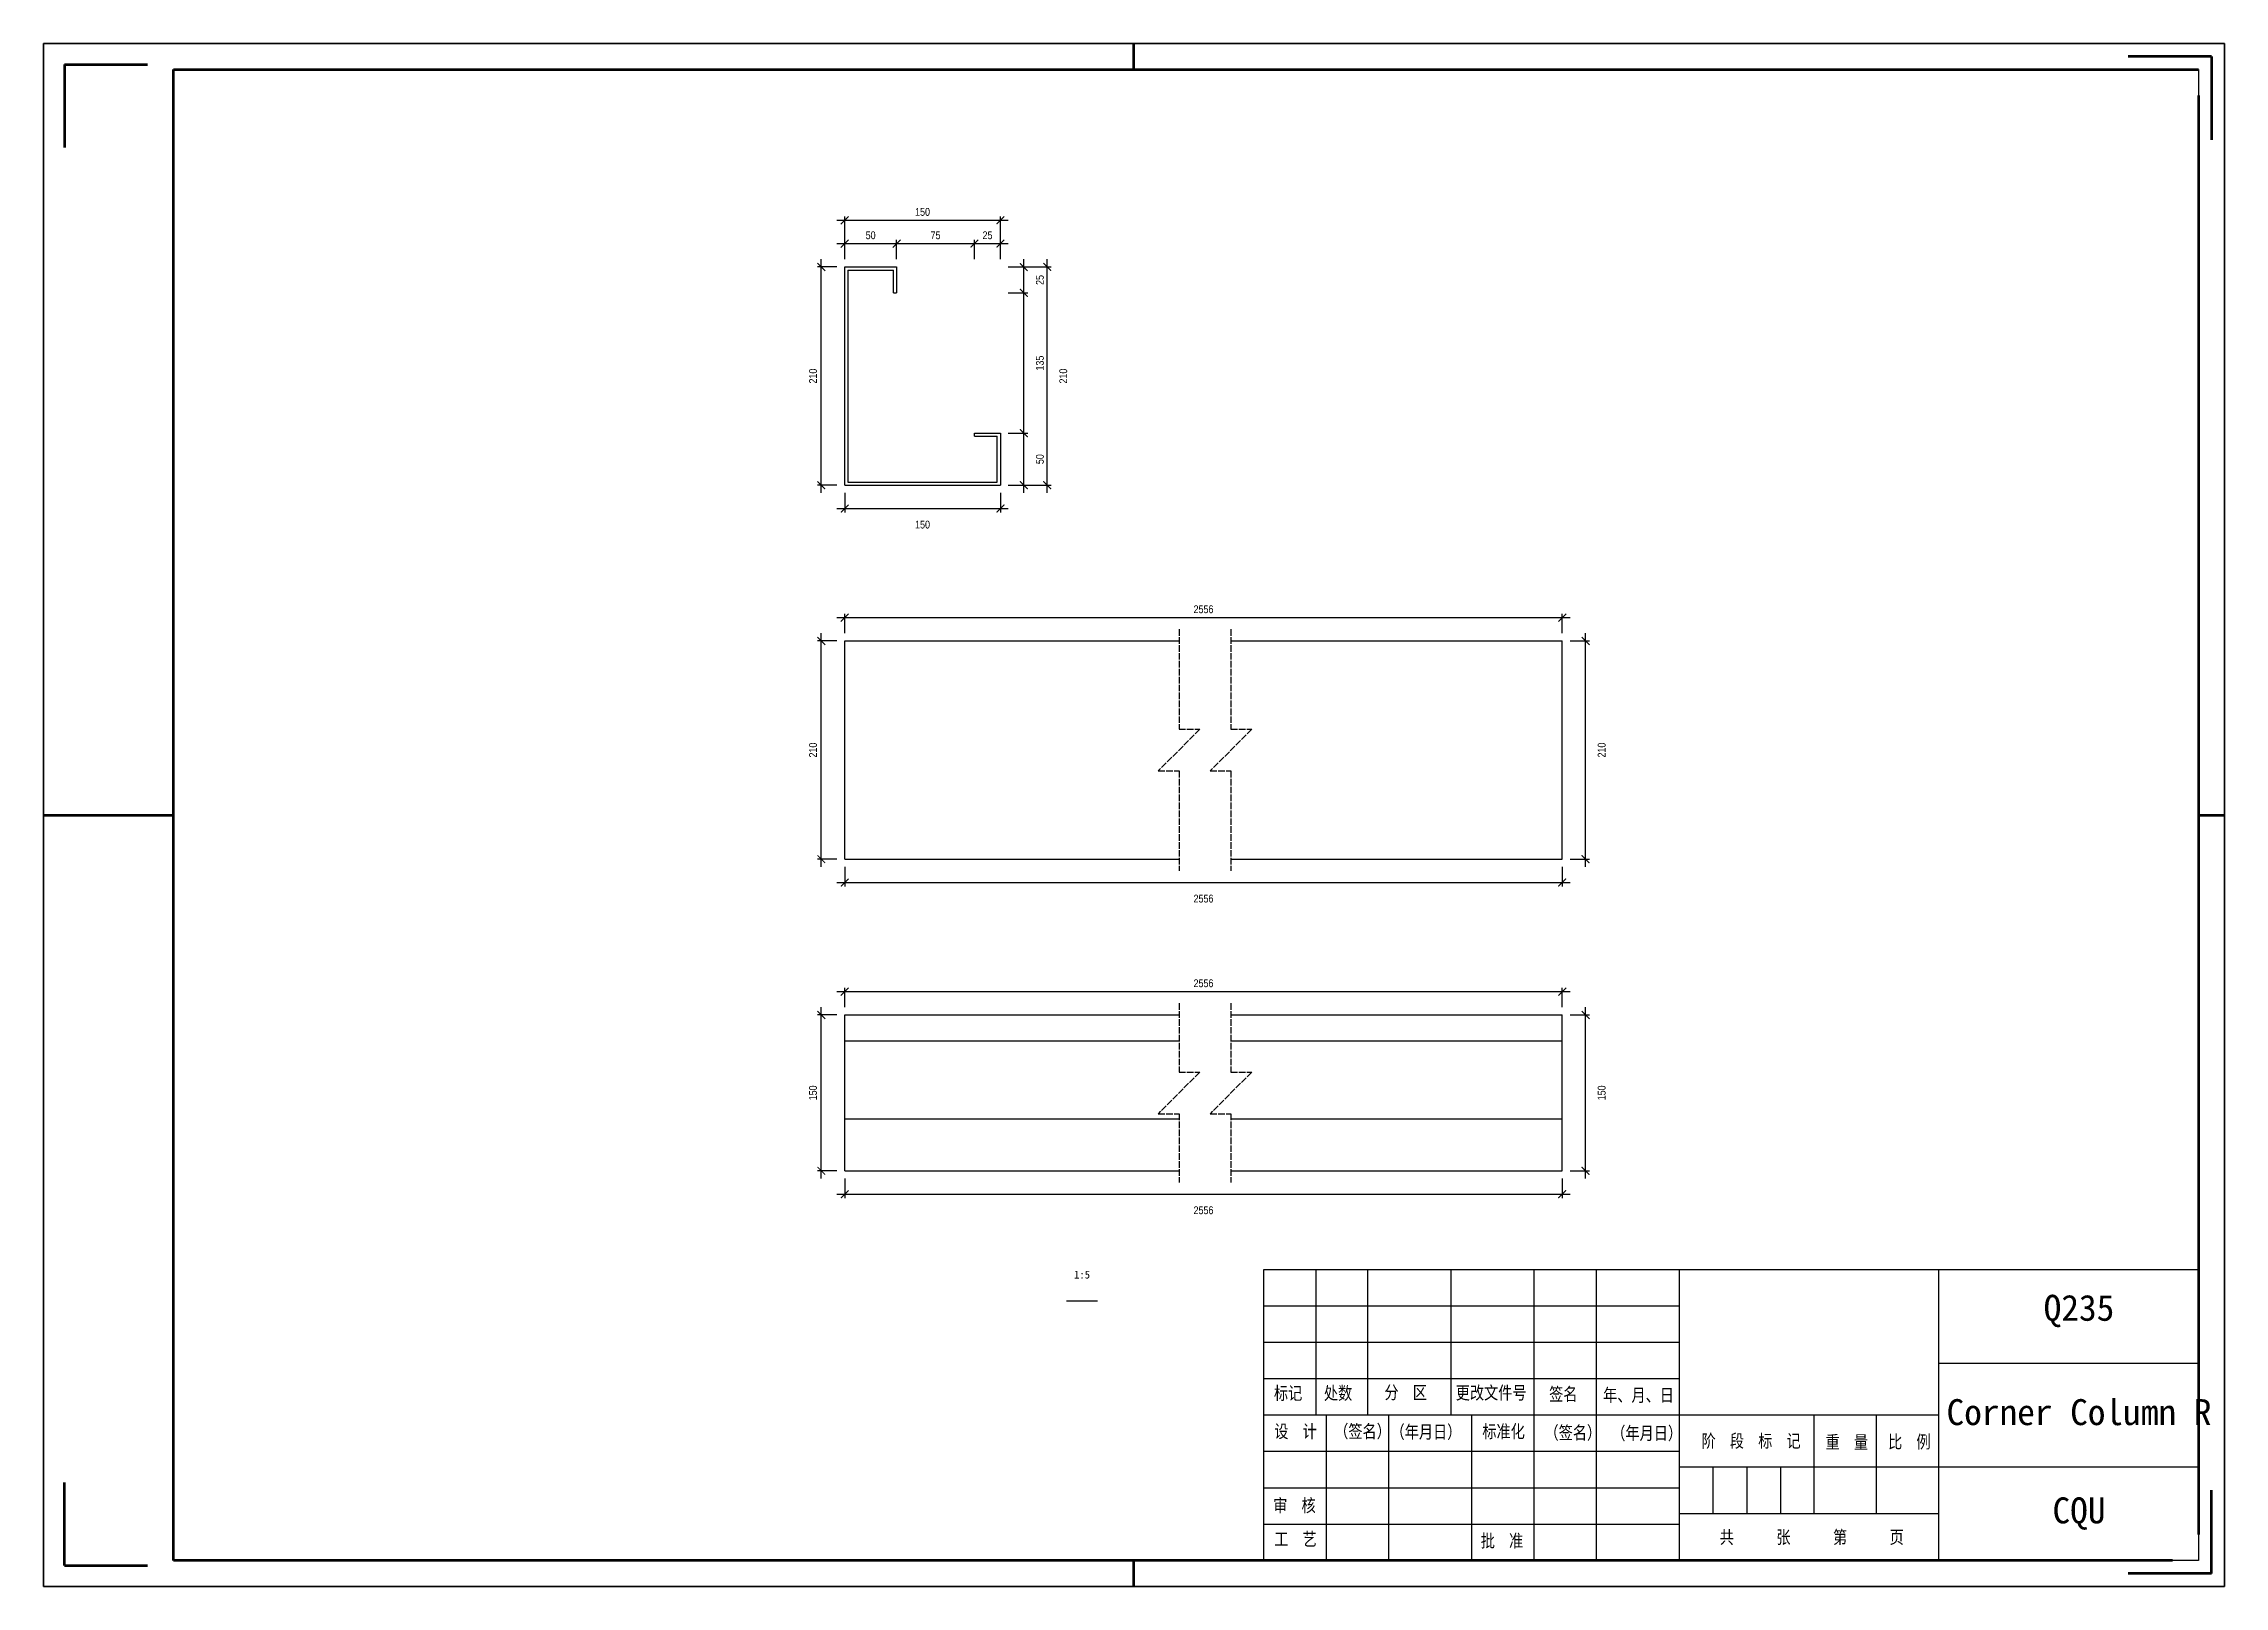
# Model space of a CAD drawing. Header units: millimetres. Extents: x 0 to 1925, y 0 to 4345.
# Drawn here: x 980 to 1400, y 0 to 297 of the extents above; entities that cross this region are included whole.
import ezdxf

# ---------------------------------------------------------------- set-up
doc = ezdxf.new("R2010")
doc.units = ezdxf.units.MM
doc.linetypes.add('DASHED', pattern=[1.524, 1.27, -0.254])
doc.layers.add('总内框线', color=7, linetype='Continuous', lineweight=50)
doc.layers.add('总外框线', color=7, linetype='Continuous', lineweight=30)
doc.styles.add('OpenSansCondensed-Light', font='OpenSansCondensed-Light.ttf')
doc.styles.add('陈杰（2）', font='gbenor.shx', dxfattribs={"width": 0.8, "bigfont": 'gbcbig.shx'})
doc.dimstyles.new('EZDXF', dxfattribs={"dimtxt": 0.25, "dimasz": 0.175, "dimexe": 0.375, "dimexo": 0.125, "dimgap": 0.1, "dimtad": 1, "dimlfac": 100, "dimzin": 12, "dimdsep": 46, "dimtxsty": 'OpenSansCondensed-Light', "dimblk": 'ARCHTICK', "dimcen": 2.5, "dimazin": 3, "dimtfac": 0.5, "dimtmove": 2, "dimatfit": 3, "dimarcsym": 0})

msp = doc.modelspace()

# ---------------------------------------------------------------- texts
at = {"attachment_point": 5}
for s, insert, char_height in [('1:5', (1180, 60), 1.5), ('Q235', (1372, 53), 5), ('Corner Column R', (1372, 33.5), 5), ('CQU', (1372, 14), 5)]:
    msp.add_mtext(s, dxfattribs=dict(at, insert=insert, char_height=char_height))
at = {"char_height": 2.5, "width": 93.0192856, "attachment_point": 1, "style": '陈杰（2）'}
for s, insert in [('{\\fSimSun|b0|i0|c134|p2;标记}', (1216.95482, 38.44053)), ('{\\fSimSun|b0|i0|c134|p2;处数}', (1226.57596, 38.45543)), ('{\\fSimSun|b0|i0|c134|p2;分\u3000区}', (1238.23692, 38.57959)), ('{\\fSimSun|b0|i0|c134|p2;更改文件号}', (1251.97169, 38.52496)), ('{\\fSimSun|b0|i0|c134|p2;签名}', (1269.95608, 38.2667)), ('{\\fSimSun|b0|i0|c134|p2;年、月、日}', (1280.35064, 38.07301)), ('{\\fSimSun|b0|i0|c134|p2;设\u3000计}', (1217.01432, 31.10007)), ('{\\fSimSun|b0|i0|c134|p2;（签名）}', (1228.55629, 31.10007)), ('{\\fSimSun|b0|i0|c134|p2;\u3000（年月日）}', (1236.68156, 30.98584)), ('{\\fSimSun|b0|i0|c134|p2;标准化}', (1257.08823, 31.08517)), ('{\\fSimSun|b0|i0|c134|p2;（签名）}', (1269.05516, 30.83685)), ('{\\fSimSun|b0|i0|c134|p2;（年月日）}', (1281.923, 30.73752)), ('{\\fSimSun|b0|i0|c134|p2;阶\u3000段\u3000标\u3000记}', (1299.30395, 29.25254)), ('{\\fSimSun|b0|i0|c134|p2;比\u3000例}', (1335.23873, 29.09361)), ('{\\fSimSun|b0|i0|c134|p2;重\u3000量}', (1323.18681, 29.02408)), ('{\\fSimSun|b0|i0|c134|p2;审\u3000核}', (1216.81034, 16.83138)), ('{\\fSimSun|b0|i0|c134|p2;工\u3000艺}', (1217.01432, 10.34515)), ('{\\fSimSun|b0|i0|c134|p2;批\u3000准}', (1256.78226, 10.0273)), ('{\\fSimSun|b0|i0|c134|p2;共\u3000\u3000\u3000张\u3000\u3000\u3000第\u3000\u3000\u3000页}', (1302.79713, 10.72757))]:
    msp.add_mtext(s, dxfattribs=dict(at, insert=insert))

# ---------------------------------------------------------------- blocks, each defined once
blk = doc.blocks.new('_ARCHTICK')
at = {"color": 0, "linetype": 'ByBlock', "const_width": 0.15}
blk.add_lwpolyline([(-0.5, -0.5), (0.5, 0.5)], dxfattribs=at)

# ---------------------------------------------------------------- dimensions: what is measured, and where the dimension line sits
for base, p1, p2, location, text, override in [((1134.27901, 263), (1134.27901, 254), (1164.27901, 254), (1149.27901, 264.6), '150', {"dimtxt": 1.5, "dimasz": 1.5, "dimexe": 0.75, "dimexo": 1.5, "dimtad": 1, "dimlfac": 5, "dimblk": 'ARCHTICK', "dimsah": 0, "dimtsz": 0, "dimdle": 1.5, "dimtmove": 2}), ((1134.27901, 207.5), (1134.27901, 212), (1164.27901, 212), (1149.27901, 204.4), '150', {"dimtxt": 1.5, "dimasz": 1.5, "dimexe": 0.75, "dimexo": 1.5, "dimtad": 4, "dimlfac": 5, "dimblk": 'ARCHTICK', "dimsah": 0, "dimtsz": 0, "dimdle": 1.5, "dimtmove": 2}), ((1134.27901, 186.5), (1134.27901, 182), (1272.47901, 182), (1203.37901, 188.1), '2556', {"dimtxt": 1.5, "dimasz": 1.5, "dimexe": 0.75, "dimexo": 1.5, "dimtad": 1, "dimlfac": 5, "dimblk": 'ARCHTICK', "dimsah": 0, "dimtsz": 0, "dimdle": 1.5, "dimtmove": 2}), ((1134.27901, 135.5), (1134.27901, 140), (1272.47901, 140), (1203.37901, 132.4), '2556', {"dimtxt": 1.5, "dimasz": 1.5, "dimexe": 0.75, "dimexo": 1.5, "dimtad": 4, "dimlfac": 5, "dimblk": 'ARCHTICK', "dimsah": 0, "dimtsz": 0, "dimdle": 1.5, "dimtmove": 2}), ((1134.27901, 114.5), (1134.27901, 110), (1272.47901, 110), (1203.37901, 116.1), '2556', {"dimtxt": 1.5, "dimasz": 1.5, "dimexe": 0.75, "dimexo": 1.5, "dimtad": 1, "dimlfac": 5, "dimblk": 'ARCHTICK', "dimsah": 0, "dimtsz": 0, "dimdle": 1.5, "dimtmove": 2}), ((1134.27901, 75.5), (1134.27901, 80), (1272.47901, 80), (1203.37901, 72.4), '2556', {"dimtxt": 1.5, "dimasz": 1.5, "dimexe": 0.75, "dimexo": 1.5, "dimtad": 4, "dimlfac": 5, "dimblk": 'ARCHTICK', "dimsah": 0, "dimtsz": 0, "dimdle": 1.5, "dimtmove": 2})]:
    msp.add_linear_dim(base=base, p1=p1, p2=p2, location=location, text=text, dimstyle='EZDXF', override=override).render()
for base, p1, p2, location in [((1134.27901, 258.5), (1134.27901, 254), (1144.27901, 254), (1139.27901, 260.1)), ((1144.27901, 258.5), (1144.27901, 254), (1159.27901, 254), (1151.77901, 260.1)), ((1159.27901, 258.5), (1159.27901, 254), (1164.27901, 254), (1161.77901, 260.1))]:
    msp.add_linear_dim(base=base, p1=p1, p2=p2, location=location, dimstyle='EZDXF', override={"dimtxt": 1.5, "dimasz": 1.5, "dimexe": 0.75, "dimexo": 1.5, "dimtad": 1, "dimlfac": 5, "dimblk": 'ARCHTICK', "dimsah": 0, "dimtsz": 0, "dimdle": 1.5, "dimtmove": 2}).render()
for base, p1, p2, location, text, override in [((1129.77901, 212), (1134.27901, 212), (1134.27901, 254), (1128.17901, 233), '210', {"dimtxt": 1.5, "dimasz": 1.5, "dimexe": 0.75, "dimexo": 1.5, "dimtad": 1, "dimlfac": 5, "dimblk": 'ARCHTICK', "dimsah": 0, "dimtsz": 0, "dimdle": 1.5, "dimtmove": 2}), ((1173.27901, 212), (1164.27901, 212), (1164.27901, 254), (1176.37901, 233), '210', {"dimtxt": 1.5, "dimasz": 1.5, "dimexe": 0.75, "dimexo": 1.5, "dimtad": 4, "dimlfac": 5, "dimblk": 'ARCHTICK', "dimsah": 0, "dimtsz": 0, "dimdle": 1.5, "dimtmove": 2}), ((1129.77901, 140), (1134.27901, 140), (1134.27901, 182), (1128.17901, 161), '210', {"dimtxt": 1.5, "dimasz": 1.5, "dimexe": 0.75, "dimexo": 1.5, "dimtad": 1, "dimlfac": 5, "dimblk": 'ARCHTICK', "dimsah": 0, "dimtsz": 0, "dimdle": 1.5, "dimtmove": 2}), ((1276.97901, 140), (1272.47901, 140), (1272.47901, 182), (1280.07901, 161), '210', {"dimtxt": 1.5, "dimasz": 1.5, "dimexe": 0.75, "dimexo": 1.5, "dimtad": 4, "dimlfac": 5, "dimblk": 'ARCHTICK', "dimsah": 0, "dimtsz": 0, "dimdle": 1.5, "dimtmove": 2}), ((1129.77901, 80), (1134.27901, 80), (1134.27901, 110), (1128.17901, 95), '150', {"dimtxt": 1.5, "dimasz": 1.5, "dimexe": 0.75, "dimexo": 1.5, "dimtad": 1, "dimlfac": 5, "dimblk": 'ARCHTICK', "dimsah": 0, "dimtsz": 0, "dimdle": 1.5, "dimtmove": 2}), ((1276.97901, 80), (1272.47901, 80), (1272.47901, 110), (1280.07901, 95), '150', {"dimtxt": 1.5, "dimasz": 1.5, "dimexe": 0.75, "dimexo": 1.5, "dimtad": 4, "dimlfac": 5, "dimblk": 'ARCHTICK', "dimsah": 0, "dimtsz": 0, "dimdle": 1.5, "dimtmove": 2})]:
    msp.add_linear_dim(base=base, p1=p1, p2=p2, angle=90, location=location, text=text, dimstyle='EZDXF', override=override).render()
for base, p1, p2, location in [((1168.77901, 249), (1164.27901, 249), (1164.27901, 254), (1171.87901, 251.5)), ((1168.77901, 222), (1164.27901, 222), (1164.27901, 249), (1171.87901, 235.5)), ((1168.77901, 212), (1164.27901, 212), (1164.27901, 222), (1171.87901, 217))]:
    msp.add_linear_dim(base=base, p1=p1, p2=p2, angle=90, location=location, dimstyle='EZDXF', override={"dimtxt": 1.5, "dimasz": 1.5, "dimexe": 0.75, "dimexo": 1.5, "dimtad": 4, "dimlfac": 5, "dimblk": 'ARCHTICK', "dimsah": 0, "dimtsz": 0, "dimdle": 1.5, "dimtmove": 2}).render()

# ---------------------------------------------------------------- linework, layer by layer
for p, q in [((1395, 292), (1395, 107)), ((1134.27901, 254), (1144.27901, 254)), ((1134.27901, 212), (1134.27901, 254)), ((1134.87901, 253.4), (1143.67901, 253.4)), ((1134.87901, 253.4), (1134.87901, 212.6)), ((1143.67901, 249), (1143.67901, 253.4)), ((1144.27901, 254), (1144.27901, 249)), ((1143.67901, 249), (1144.27901, 249)), ((1159.27901, 221.4), (1159.27901, 222)), ((1159.27901, 222), (1164.27901, 222)), ((1159.27901, 221.4), (1163.67901, 221.4)), ((1163.67901, 212.6), (1163.67901, 221.4)), ((1164.27901, 222), (1164.27901, 212)), ((1134.27901, 212), (1164.27901, 212)), ((1134.87901, 212.6), (1163.67901, 212.6)), ((1134.27901, 140), (1134.27901, 182)), ((1134.27901, 182), (1198.67901, 182)), ((1208.67901, 182), (1272.47901, 182)), ((1272.47901, 140), (1272.47901, 182)), ((1134.27901, 140), (1198.67901, 140)), ((1208.67901, 140), (1272.47901, 140)), ((1134.27901, 105), (1134.27901, 110)), ((1134.27901, 110), (1198.67901, 110)), ((1208.67901, 110), (1272.47901, 110)), ((1272.47901, 105), (1272.47901, 110)), ((1134.27901, 105), (1198.67901, 105)), ((1134.27901, 90), (1134.27901, 105)), ((1208.67901, 105), (1272.47901, 105)), ((1272.47901, 90), (1272.47901, 105)), ((1134.27901, 80), (1134.27901, 90)), ((1134.27901, 90), (1198.67901, 90)), ((1208.67901, 90), (1272.47901, 90)), ((1272.47901, 80), (1272.47901, 90)), ((1134.27901, 80), (1198.67901, 80)), ((1208.67901, 80), (1272.47901, 80)), ((1215, 61), (1395, 61)), ((1215, 5), (1215, 61)), ((1225, 61), (1225, 33)), ((1235, 61), (1235, 33)), ((1251, 61), (1251, 33)), ((1267, 61), (1267, 33)), ((1279, 61), (1279, 5)), ((1295, 61), (1295, 5)), ((1345, 5), (1345, 61)), ((1395, 61), (1395, 5)), ((1177, 55), (1183, 55)), ((1215, 54), (1295, 54)), ((1215, 47), (1295, 47)), ((1345, 43), (1395, 43)), ((1215, 40), (1295, 40)), ((1215, 33), (1345, 33)), ((1227, 33), (1227, 5)), ((1239, 33), (1239, 5)), ((1255, 33), (1255, 5)), ((1267, 33), (1267, 5)), ((1321, 14), (1321, 33)), ((1333, 14), (1333, 33)), ((1215, 26), (1295, 26)), ((1295, 23), (1345, 23)), ((1301.5, 23), (1301.5, 14)), ((1308, 23), (1308, 14)), ((1314.5, 23), (1314.5, 14)), ((1345, 23), (1395, 23)), ((1215, 19), (1295, 19)), ((1295, 14), (1345, 14)), ((1215, 12), (1295, 12)), ((1395, 5), (1215, 5))]:
    msp.add_line(p, q)
at = {"linetype": 'DASHED'}
for p, q in [((1198.67901, 184.25), (1198.67901, 165)), ((1208.67901, 184.25), (1208.67901, 165)), ((1202.67901, 165), (1194.67901, 157)), ((1198.67901, 165), (1202.67901, 165)), ((1212.67901, 165), (1204.67901, 157)), ((1208.67901, 165), (1212.67901, 165)), ((1194.67901, 157), (1198.67901, 157)), ((1198.67901, 157), (1198.67901, 137.75)), ((1204.67901, 157), (1208.67901, 157)), ((1208.67901, 157), (1208.67901, 137.75)), ((1198.67901, 112.25), (1198.67901, 99)), ((1208.67901, 112.25), (1208.67901, 99)), ((1202.67901, 99), (1194.67901, 91)), ((1198.67901, 99), (1202.67901, 99)), ((1212.67901, 99), (1204.67901, 91)), ((1208.67901, 99), (1212.67901, 99)), ((1194.67901, 91), (1198.67901, 91)), ((1198.67901, 91), (1198.67901, 77.75)), ((1204.67901, 91), (1208.67901, 91)), ((1208.67901, 91), (1208.67901, 77.75))]:
    msp.add_line(p, q, dxfattribs=at)
at = {"layer": '总内框线'}
for p, q in [((1190, 292), (1190, 297)), ((1397.5, 294.5), (1381.5, 294.5)), ((1397.5, 294.5), (1397.5, 278.5)), ((984, 293), (984, 277)), ((984, 293), (1000, 293)), ((1005, 5), (1005, 292)), ((1005, 292), (1395, 292)), ((1395, 287), (1395, 10)), ((980, 148.5), (1005, 148.5)), ((1395, 148.5), (1400, 148.5)), ((984, 4), (984, 20)), ((1397.5, 2.5), (1397.5, 18.5)), ((1390, 5), (1005, 5)), ((1190, 0), (1190, 5)), ((984, 4), (1000, 4)), ((1397.5, 2.5), (1381.5, 2.5))]:
    msp.add_line(p, q, dxfattribs=at)
at = {"layer": '总外框线'}
for p, q in [((980, 0), (980, 297)), ((980, 297), (1400, 297)), ((1400, 297), (1400, 0)), ((1400, 0), (980, 0))]:
    msp.add_line(p, q, dxfattribs=at)

msp.set_redraw_order([(e.dxf.handle, doc.entitydb.next_handle()) for e in msp.query("TEXT MTEXT ATTDEF DIMENSION ARC_DIMENSION")])  # texts and dimensions are drawn at this point

doc.saveas('drawing.dxf')
